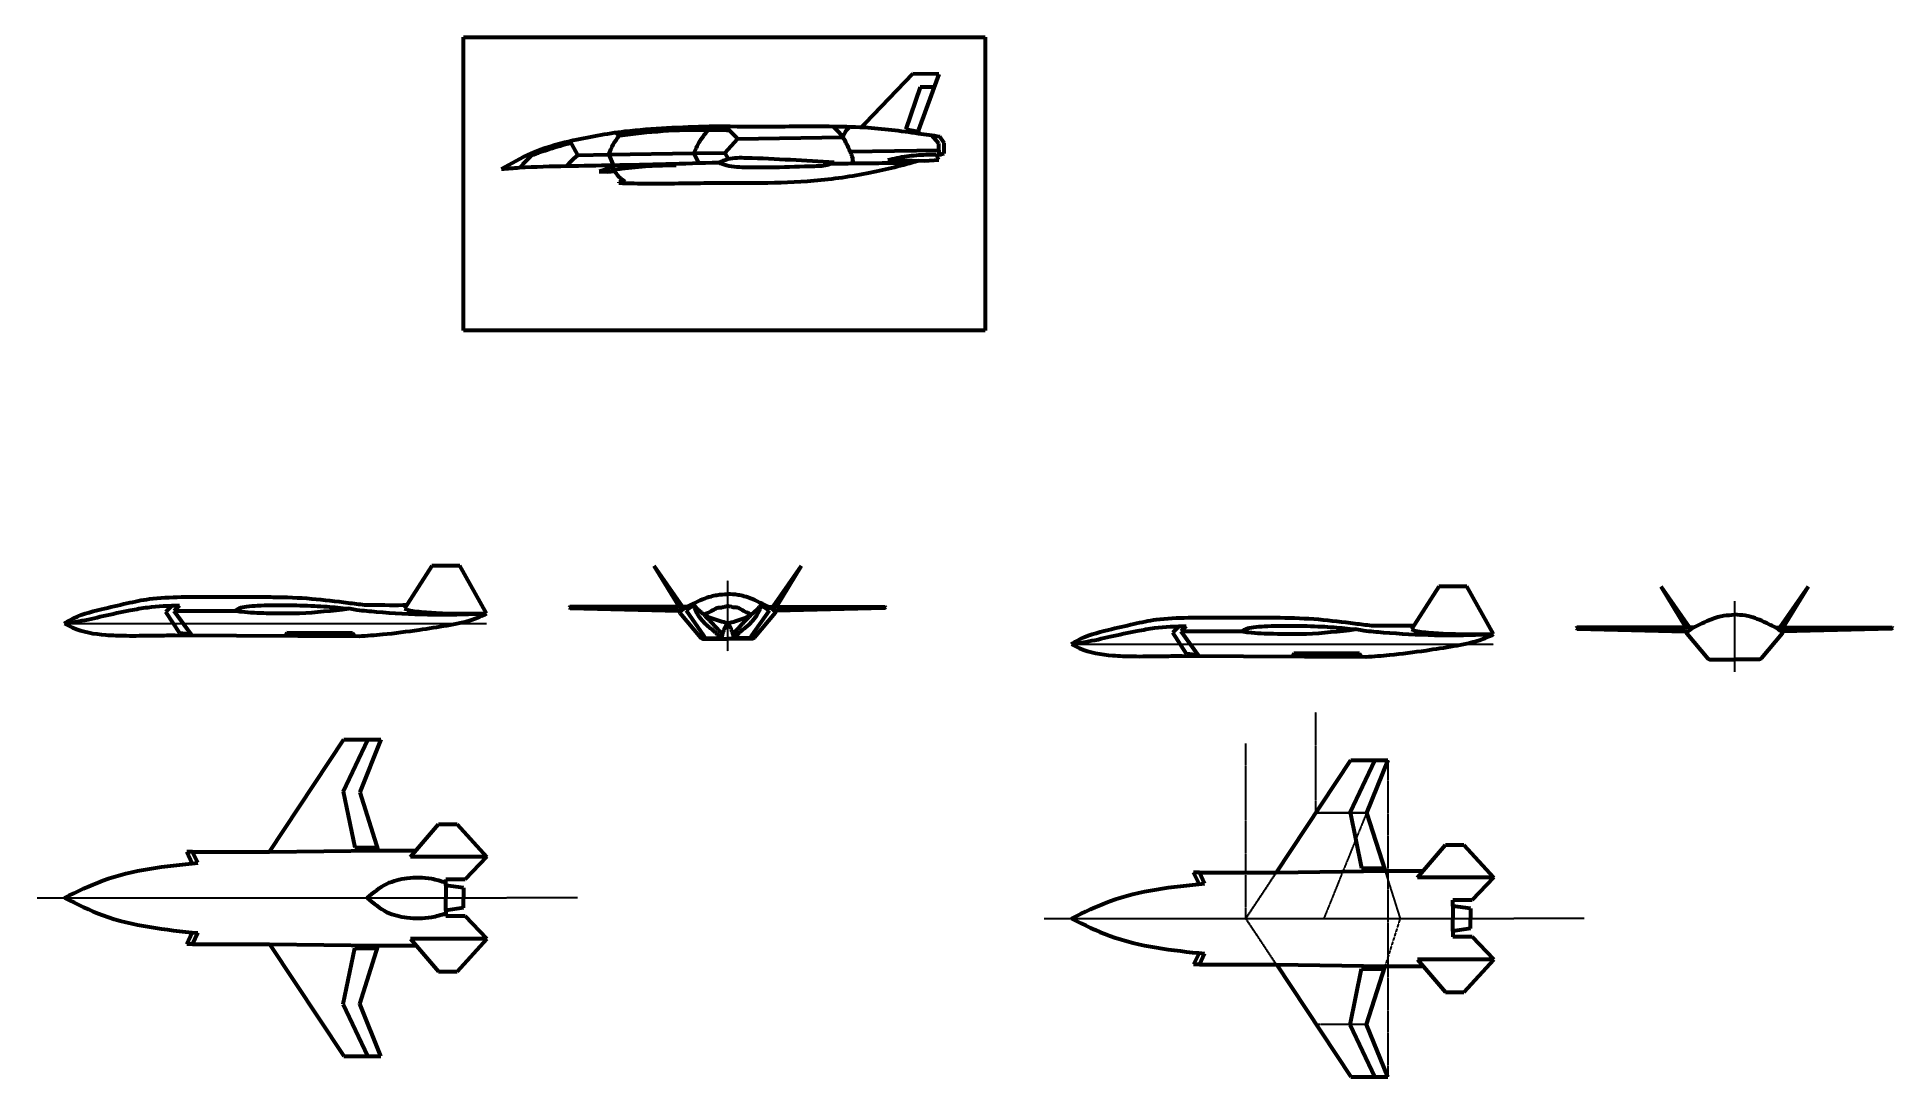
# Model space of a CAD drawing. Header units: millimetres. Extents: x 38559 to 1932156, y -475559 to 1027176.
# Drawn here: x 66943 to 118390, y -1035 to 27795 of the extents above; entities that cross this region are included whole.
import ezdxf

# ---------------------------------------------------------------- set-up
doc = ezdxf.new("R2010")
doc.units = ezdxf.units.MM
doc.linetypes.add('CENTER', pattern=[2, 1.25, -0.25, 0.25, -0.25])
doc.linetypes.add('DASHED', pattern=[0.75, 0.5, -0.25])
for name, color, linetype, lineweight in [('_axes (Оси)', 6, 'CENTER', 30), ('_basic (Основной)', 4, 'Continuous', 60), ('_invisible (Невидимый)', 1, 'DASHED', 30)]:
    doc.layers.add(name, color=color, linetype=linetype, lineweight=lineweight)
picture_1 = doc.add_image_def('image1.jpg', size_in_pixel=(1024, 576))

msp = doc.modelspace()

# ---------------------------------------------------------------- linework, layer by layer
at = {"layer": '_axes (Оси)', "transparency": 33554687}
for p, q in [((86084.048, 12725.638), (86084.048, 10770.429)), ((113998.082, 12153.377), (113998.082, 10198.167)), ((67704.313, 11537.036), (79404.331, 11537.036)), ((95618.347, 10964.775), (107318.365, 10964.775)), ((66943.143, 3928.555), (79966.093, 3928.555)), ((81921.302, 3928.555), (79966.093, 3928.555)), ((94857.177, 3356.294), (107880.127, 3356.294)), ((109835.336, 3356.294), (107880.127, 3356.294))]:
    msp.add_line(p, q, dxfattribs=at)
at = {"layer": '_basic (Основной)', "transparency": 33554687}
for p, q in [((91219.917, 26777.092), (89896.498, 25399.404)), ((91937.343, 26771.285), (91219.917, 26777.092)), ((91937.343, 26771.285), (91376.783, 25228.347)), ((91427.188, 26407.849), (91026.433, 25245.862)), ((91805.304, 26407.849), (91427.188, 26407.849)), ((89896.498, 25399.404), (89799.937, 25298.883)), ((91026.433, 25245.862), (91376.783, 25177.659)), ((91376.783, 25228.347), (91376.783, 25126.97)), ((81931.715, 24524.841), (81718.069, 24913.682)), ((86008.826, 24588.747), (86357.003, 24976.93)), ((86357.003, 24976.93), (89281.64, 25020.609)), ((91939.184, 24842.636), (91737.74, 25075.636)), ((91939.184, 24664.108), (91939.184, 24842.636)), ((92090.819, 24859.77), (91968.761, 25042.44)), ((92084.942, 24570.297), (92090.819, 24859.77)), ((80652.82, 24519.629), (80630.685, 24570.261)), ((81931.715, 24524.841), (82792.179, 24538.328)), ((82909.617, 24185.919), (82520.841, 24067.597)), ((82792.179, 24538.328), (85151.578, 24575.31)), ((82792.179, 24538.328), (82910.613, 24245.684)), ((83980.415, 24226.788), (83980.081, 24269.348)), ((85151.578, 24575.31), (86008.826, 24588.747)), ((85281.833, 24304.975), (85151.578, 24575.31)), ((86008.826, 24588.747), (86101.509, 24418.094)), ((89486.19, 24620.559), (91939.184, 24664.108)), ((90525.32, 24388.674), (91544.047, 24366.78)), ((91544.047, 24366.78), (91941.863, 24392.386)), ((91941.863, 24392.386), (91869.081, 24539.931)), ((91939.184, 24664.108), (91939.184, 24528.317)), ((82520.841, 24067.597), (82769.25, 24058.554)), ((82769.25, 24058.554), (82962.836, 24079.99)), ((83243.466, 23785.263), (83066.257, 23769.747)), ((83066.257, 23769.747), (83067.882, 23751.185)), ((77889.713, 13136.327), (77128.669, 11954.24)), ((78665.614, 13137.65), (77889.713, 13136.327)), ((79404.331, 11810.036), (78665.137, 13137.65)), ((84042.159, 13136.989), (84729.814, 12003.895)), ((84042.159, 13136.989), (84826.954, 12004.188)), ((88125.936, 13136.989), (87341.141, 12004.188)), ((88125.936, 13136.989), (87438.281, 12003.895)), ((105803.747, 12564.066), (105042.703, 11381.979)), ((106579.648, 12565.389), (105803.747, 12564.066)), ((107318.365, 11237.775), (106579.171, 12565.388)), ((111956.193, 12564.728), (112643.848, 11431.634)), ((111956.193, 12564.728), (112740.988, 11431.927)), ((116039.97, 12564.728), (115255.176, 11431.927)), ((116039.97, 12564.728), (115352.315, 11431.634)), ((70512.176, 11862.346), (70690.52, 12031.92)), ((70897.329, 11267.613), (70512.176, 11862.346)), ((70888.278, 12037.946), (70736.337, 11891.834)), ((70736.337, 11891.834), (71217.845, 11232.73)), ((70736.337, 11891.834), (72420.812, 11891.834)), ((70935.533, 12271.285), (72926.452, 12271.285)), ((75810.515, 11902.754), (75571.016, 11947.474)), ((81715.491, 11994.801), (81691.657, 11979.17)), ((81691.657, 11979.17), (81721.356, 11958.966)), ((84725.111, 11936.862), (81691.657, 11979.17)), ((84963.768, 12004.601), (81715.491, 11994.801)), ((81721.356, 11958.966), (84730.39, 11886.702)), ((84749.919, 11907.248), (84725.111, 11936.862)), ((84730.39, 11886.702), (84749.919, 11907.248)), ((84730.39, 11886.702), (84755.299, 11860.231)), ((85124.753, 12021.632), (84934.913, 11895.017)), ((84934.913, 11895.017), (85415.637, 11199.989)), ((87233.182, 11895.017), (86752.459, 11199.989)), ((87043.342, 12021.632), (87233.182, 11895.017)), ((87204.327, 12004.601), (90452.604, 11994.801)), ((87437.705, 11886.702), (87412.796, 11860.231)), ((87418.176, 11907.248), (87442.984, 11936.862)), ((87437.705, 11886.702), (87418.176, 11907.248)), ((90446.74, 11958.966), (87437.705, 11886.702)), ((87442.984, 11936.862), (90476.438, 11979.17)), ((90476.438, 11979.17), (90446.74, 11958.966)), ((90452.604, 11994.801), (90476.438, 11979.17)), ((84764.927, 11828.5), (85343.876, 11140.859)), ((87403.168, 11828.5), (86824.219, 11140.859)), ((98426.21, 11290.085), (98604.554, 11459.659)), ((98802.312, 11465.685), (98650.371, 11319.573)), ((98650.371, 11319.573), (99131.879, 10660.469)), ((98650.371, 11319.573), (100334.846, 11319.573)), ((98849.567, 11699.024), (100840.486, 11699.024)), ((103724.549, 11330.493), (103485.05, 11375.213)), ((109629.525, 11422.54), (109605.691, 11406.909)), ((109605.691, 11406.909), (109635.39, 11386.705)), ((112639.145, 11364.601), (109605.691, 11406.909)), ((112877.802, 11432.34), (109629.525, 11422.54)), ((109635.39, 11386.705), (112644.424, 11314.441)), ((112663.953, 11334.987), (112639.145, 11364.601)), ((112644.424, 11314.441), (112663.953, 11334.987)), ((115118.361, 11432.34), (118366.638, 11422.54)), ((115332.21, 11334.987), (115357.018, 11364.601)), ((115351.739, 11314.441), (115332.21, 11334.987)), ((118360.774, 11386.705), (115351.739, 11314.441)), ((115357.018, 11364.601), (118390.472, 11406.909)), ((118390.472, 11406.909), (118360.774, 11386.705)), ((118366.638, 11422.54), (118390.472, 11406.909)), ((70773.327, 11210.741), (75867.066, 11186.106)), ((71217.845, 11232.73), (70897.329, 11267.613)), ((73866.576, 11277.194), (73819.188, 11196.01)), ((75689.014, 11272.248), (73866.576, 11277.194)), ((75749.781, 11186.673), (75689.014, 11272.248)), ((85415.637, 11199.989), (85462.493, 11132.244)), ((85424.23, 11108.328), (86084.048, 11108.328)), ((85462.493, 11132.244), (85889.216, 11132.244)), ((86743.865, 11108.328), (86084.048, 11108.328)), ((86705.602, 11132.244), (86278.879, 11132.244)), ((86752.459, 11199.989), (86705.602, 11132.244)), ((98811.363, 10695.351), (98426.21, 11290.085)), ((112644.424, 11314.441), (112669.333, 11287.97)), ((112678.961, 11256.239), (113257.91, 10568.598)), ((115317.202, 11256.239), (114738.253, 10568.598)), ((115351.739, 11314.441), (115326.83, 11287.97)), ((98687.361, 10638.48), (103781.1, 10613.844)), ((99131.879, 10660.469), (98811.363, 10695.351)), ((101780.61, 10704.933), (101733.222, 10623.749)), ((103603.048, 10699.987), (101780.61, 10704.933)), ((103663.815, 10614.412), (103603.048, 10699.987)), ((113338.264, 10536.067), (113998.082, 10536.067)), ((114657.899, 10536.067), (113998.082, 10536.067)), ((73385.208, 5207.87), (75449.808, 8319.899)), ((75429.188, 6874.599), (76114.202, 8319.899)), ((75449.808, 8319.899), (76476.186, 8319.899)), ((76476.186, 8319.899), (75886.897, 6863.356)), ((101299.242, 4635.609), (103363.842, 7747.638)), ((103343.222, 6302.337), (104028.236, 7747.638)), ((103363.842, 7747.638), (104390.22, 7747.638)), ((104390.22, 7747.638), (103800.931, 6291.095)), ((75429.188, 6874.599), (75748.861, 5320.96)), ((75886.897, 6863.356), (76398.135, 5246.71)), ((103343.222, 6302.337), (103662.895, 4748.699)), ((103800.931, 6291.095), (104312.169, 4674.449)), ((77298.069, 5064.57), (78073.074, 5970.444)), ((78073.074, 5970.444), (78585.148, 5970.444)), ((78585.148, 5970.444), (79415.217, 5064.57)), ((71254.202, 5207.87), (71091.619, 5207.87)), ((71241.061, 4886.061), (71091.619, 5207.87)), ((71396.175, 4902.257), (71254.202, 5207.87)), ((71254.202, 5207.87), (73385.208, 5207.87)), ((73385.208, 5207.87), (76398.135, 5246.71)), ((75748.861, 5320.96), (76374.655, 5320.96)), ((76398.135, 5246.71), (77453.896, 5246.71)), ((105212.103, 4492.309), (105987.108, 5398.182)), ((105987.108, 5398.182), (106499.182, 5398.182)), ((106499.182, 5398.182), (107329.251, 4492.309)), ((79415.217, 5064.57), (77298.069, 5064.57)), ((79415.217, 5064.57), (78811.244, 4437.16)), ((99168.236, 4635.609), (99005.653, 4635.609)), ((99155.095, 4313.8), (99005.653, 4635.609)), ((99310.209, 4329.996), (99168.236, 4635.609)), ((99168.236, 4635.609), (101299.242, 4635.609)), ((101299.242, 4635.609), (104312.169, 4674.449)), ((103662.895, 4748.699), (104288.689, 4748.699)), ((104312.169, 4674.449), (105367.93, 4674.449)), ((78275.59, 4275.262), (78275.59, 4437.16)), ((78811.244, 4437.16), (78275.59, 4437.16)), ((78766.68, 4203.653), (78275.59, 4275.262)), ((78275.59, 4275.262), (78275.59, 3928.555)), ((78766.68, 4203.653), (78766.68, 3928.555)), ((107329.251, 4492.309), (105212.103, 4492.309)), ((107329.251, 4492.309), (106725.278, 3864.899)), ((78275.59, 3581.848), (78275.59, 3928.555)), ((78766.68, 3653.457), (78275.59, 3581.848)), ((78766.68, 3653.457), (78766.68, 3928.555)), ((106189.624, 3703.001), (106189.624, 3864.899)), ((106725.278, 3864.899), (106189.624, 3864.899)), ((106680.714, 3631.392), (106189.624, 3703.001)), ((106189.624, 3703.001), (106189.624, 3356.294)), ((106680.714, 3631.392), (106680.714, 3356.294)), ((78275.59, 3581.848), (78275.59, 3419.95)), ((78811.244, 3419.95), (78275.59, 3419.95)), ((79415.217, 2792.54), (78811.244, 3419.95)), ((106189.624, 3009.587), (106189.624, 3356.294)), ((106680.714, 3081.196), (106680.714, 3356.294)), ((71241.061, 2971.049), (71091.619, 2649.241)), ((71254.202, 2649.241), (71091.619, 2649.241)), ((71396.175, 2954.853), (71254.202, 2649.241)), ((71254.202, 2649.241), (73385.208, 2649.241)), ((73385.208, 2649.241), (75449.808, -462.789)), ((73385.208, 2649.241), (76398.135, 2610.401)), ((75886.897, 993.754), (76398.135, 2610.401)), ((76398.135, 2610.401), (77453.896, 2610.401)), ((77298.069, 2792.54), (78073.074, 1886.667)), ((79415.217, 2792.54), (77298.069, 2792.54)), ((78585.148, 1886.667), (79415.217, 2792.54)), ((106680.714, 3081.196), (106189.624, 3009.587)), ((106189.624, 3009.587), (106189.624, 2847.689)), ((106725.278, 2847.689), (106189.624, 2847.689)), ((107329.251, 2220.279), (106725.278, 2847.689)), ((75429.188, 982.512), (75748.861, 2536.151)), ((75748.861, 2536.151), (76374.655, 2536.151)), ((99155.095, 2398.788), (99005.653, 2076.979)), ((99168.236, 2076.979), (99005.653, 2076.979)), ((99310.209, 2382.592), (99168.236, 2076.979)), ((99168.236, 2076.979), (101299.242, 2076.979)), ((101299.242, 2076.979), (103363.842, -1035.05)), ((101299.242, 2076.979), (104312.169, 2038.139)), ((105212.103, 2220.279), (105987.108, 1314.406)), ((107329.251, 2220.279), (105212.103, 2220.279)), ((106499.182, 1314.406), (107329.251, 2220.279)), ((78073.074, 1886.667), (78585.148, 1886.667)), ((103343.222, 410.251), (103662.895, 1963.89)), ((103662.895, 1963.89), (104288.689, 1963.89)), ((103800.931, 421.493), (104312.169, 2038.139)), ((104312.169, 2038.139), (105367.93, 2038.139)), ((105987.108, 1314.406), (106499.182, 1314.406)), ((75429.188, 982.512), (76114.202, -462.789)), ((76476.186, -462.789), (75886.897, 993.754)), ((103343.222, 410.251), (104028.236, -1035.05)), ((104390.22, -1035.05), (103800.931, 421.493)), ((75449.808, -462.789), (76476.186, -462.789)), ((103363.842, -1035.05), (104390.22, -1035.05))]:
    msp.add_line(p, q, dxfattribs=at)
for points in [[(79819.756, 24141.37), (80630.986, 24570.392), (81713.906, 24912.696), (83239.397, 25182.846), (85574.762, 25324.965)], [(85574.762, 25324.965), (87126.925, 25319.158), (88900.374, 25322.109), (89875.025, 25294.504), (91380.173, 25126.493), (91968.761, 25042.44)], [(79819.756, 24141.37), (80311.615, 24177.599), (81630.242, 24223.791), (82909.942, 24245.671), (85842.836, 24321.374)], [(83243.466, 23785.263), (83072.812, 23920.338), (82909.617, 24185.919)], [(85842.836, 24321.374), (86093.506, 24415.994), (86608.634, 24450.548), (89040.74, 24325.658)], [(85842.836, 24321.374), (86051.69, 24247.792), (86636.436, 24190.393), (87390.705, 24188.203), (88495.324, 24221.044), (88892.463, 24264.165), (89040.74, 24325.658)], [(90525.32, 24388.674), (91051.523, 24493.002), (91586.993, 24536.885), (91869.081, 24539.931)], [(84764.694, 11872.497), (84965.447, 12005.523), (85118.777, 12079.894), (85393.454, 12210.339), (85626.543, 12288.679), (85790.372, 12325.945), (86084.048, 12353.437)], [(87403.401, 11872.497), (87202.649, 12005.523), (87049.318, 12079.894), (86774.641, 12210.339), (86541.552, 12288.679), (86377.723, 12325.945), (86084.048, 12353.437)], [(67704.313, 11537.036), (67851.395, 11628.458), (68726.863, 11932.004), (69434.649, 12097.758), (70054.6, 12216.907), (70935.533, 12271.285)], [(67704.313, 11537.036), (68099.237, 11599.834), (68779.482, 11745.672), (69525.543, 11903.326), (70008.225, 11984.098), (70888.278, 12037.946)], [(72420.812, 11891.834), (72543.482, 11959.436), (72747.751, 12008.92)], [(72420.812, 11891.834), (72613.141, 11865.976), (73304.855, 11826.745), (74219.646, 11826.2), (75571.016, 11947.474)], [(72747.751, 12008.92), (73054.235, 12032.339), (73828.1, 12045.93), (74632.566, 12025), (74974.251, 12004.221), (75571.016, 11947.474)], [(72926.452, 12271.285), (73488.815, 12270.394), (74555.199, 12224.301), (75567.762, 12110.53), (76020.874, 12055.574)], [(79404.331, 11810.036), (79062.55, 11794.305), (77767.246, 11780.157), (76353.174, 11853.237), (75810.515, 11902.754)], [(76020.874, 12055.574), (76207.725, 12052.49), (77209.058, 12049.539)], [(77128.669, 11954.24), (77249.271, 11908.166), (77452.109, 11871.781), (78006.015, 11830.199), (79404.331, 11810.036)], [(84764.694, 11872.497), (84756.448, 11862.782), (84754.135, 11847.76), (84764.927, 11828.5)], [(85889.216, 11132.244), (85798.072, 11233.639), (85708.239, 11326.039), (85584.308, 11422.371), (85418.993, 11579.335), (85274.736, 11761.514), (85200.49, 11898.914), (85157.213, 11988.693), (85127.05, 12019.493), (85110.001, 12039.808), (85106.722, 12058.156), (85118.777, 12079.894)], [(86084.048, 11537.036), (85869.944, 11601.362), (85446.762, 11773.574), (85118.777, 12079.894)], [(85449.928, 11771.552), (85450.891, 11792.606), (85463.896, 11804.345), (85509.203, 11820.696), (85559.546, 11837.886), (85633.38, 11880.232), (85787.496, 11966.724), (85805.955, 11975.109), (85864.267, 11981.398), (85924.258, 11983.494), (86013.616, 12008.231), (86044.459, 12013.852), (86066.694, 12019.302), (86084.048, 12019.302)], [(86084.048, 11537.036), (86298.151, 11601.362), (86721.333, 11773.574), (87049.318, 12079.894)], [(86718.167, 11771.552), (86717.205, 11792.606), (86704.2, 11804.345), (86658.892, 11820.696), (86608.55, 11837.886), (86534.715, 11880.232), (86380.599, 11966.724), (86362.141, 11975.109), (86303.828, 11981.398), (86243.837, 11983.494), (86154.48, 12008.231), (86123.636, 12013.852), (86101.402, 12019.302), (86084.048, 12019.302)], [(86278.879, 11132.244), (86370.024, 11233.639), (86459.857, 11326.039), (86583.787, 11422.371), (86749.102, 11579.335), (86893.359, 11761.514), (86967.605, 11898.914), (87010.882, 11988.693), (87041.045, 12019.493), (87058.094, 12039.808), (87061.373, 12058.156), (87049.318, 12079.894)], [(87403.401, 11872.497), (87411.648, 11862.782), (87413.96, 11847.76), (87403.168, 11828.5)], [(67704.313, 11537.036), (67926.611, 11423.514), (68845.539, 11222.283), (69407.516, 11198.878), (70160.524, 11203.911), (70773.327, 11210.741)], [(75867.066, 11186.106), (76524.432, 11236.277), (77533.552, 11364.084), (78305.098, 11485.14), (79013.753, 11648.757), (79404.331, 11810.036)], [(85464.159, 11739.43), (85455.227, 11753.258), (85449.928, 11771.552)], [(85937.351, 11240.584), (85803.579, 11388.243), (85561.992, 11642.654), (85464.159, 11739.43)], [(86084.048, 11537.036), (86050.006, 11496.197), (85972.95, 11342.814), (85937.351, 11240.584), (85920.083, 11108.328)], [(86084.048, 11537.036), (86118.089, 11496.197), (86195.145, 11342.814), (86230.744, 11240.584), (86248.012, 11108.328)], [(86230.744, 11240.584), (86364.516, 11388.243), (86606.103, 11642.654), (86703.936, 11739.43)], [(86703.936, 11739.43), (86712.868, 11753.258), (86718.167, 11771.552)], [(95618.347, 10964.775), (95765.429, 11056.197), (96640.897, 11359.743), (97348.683, 11525.497), (97968.634, 11644.646), (98849.567, 11699.024)], [(95618.347, 10964.775), (96013.271, 11027.573), (96693.516, 11173.411), (97439.577, 11331.065), (97922.259, 11411.837), (98802.312, 11465.685)], [(100334.846, 11319.573), (100457.516, 11387.175), (100661.785, 11436.659)], [(100334.846, 11319.573), (100527.175, 11293.715), (101218.889, 11254.484), (102133.68, 11253.939), (103485.05, 11375.213)], [(100661.785, 11436.659), (100968.269, 11460.077), (101742.134, 11473.669), (102546.6, 11452.739), (102888.285, 11431.96), (103485.05, 11375.213)], [(100840.486, 11699.024), (101402.849, 11698.133), (102469.233, 11652.04), (103481.796, 11538.269), (103934.908, 11483.313)], [(107318.365, 11237.775), (106976.584, 11222.044), (105681.28, 11207.896), (104267.208, 11280.975), (103724.549, 11330.493)], [(103934.908, 11483.313), (104121.759, 11480.229), (105123.092, 11477.278)], [(105042.703, 11381.979), (105163.305, 11335.905), (105366.143, 11299.52), (105920.049, 11257.938), (107318.365, 11237.775)], [(112678.728, 11300.236), (112879.481, 11433.262), (113032.811, 11507.632), (113307.488, 11638.078), (113540.577, 11716.418), (113704.406, 11753.684), (113998.082, 11781.176)], [(115317.435, 11300.236), (115116.683, 11433.262), (114963.352, 11507.632), (114688.675, 11638.078), (114455.586, 11716.418), (114291.758, 11753.684), (113998.082, 11781.176)], [(85343.876, 11140.859), (85361.038, 11126.151), (85393.216, 11112.203), (85424.23, 11108.328)], [(86824.219, 11140.859), (86807.058, 11126.151), (86774.88, 11112.203), (86743.865, 11108.328)], [(95618.347, 10964.775), (95840.645, 10851.253), (96759.573, 10650.022), (97321.55, 10626.617), (98074.558, 10631.65), (98687.361, 10638.48)], [(103781.1, 10613.844), (104438.466, 10664.016), (105447.586, 10791.823), (106219.132, 10912.879), (106927.787, 11076.496), (107318.365, 11237.775)], [(112678.728, 11300.236), (112670.482, 11290.521), (112668.169, 11275.498), (112678.961, 11256.239)], [(115317.435, 11300.236), (115325.682, 11290.521), (115327.994, 11275.498), (115317.202, 11256.239)], [(113257.91, 10568.598), (113275.072, 10553.89), (113307.25, 10539.942), (113338.264, 10536.067)], [(114738.253, 10568.598), (114721.092, 10553.89), (114688.914, 10539.942), (114657.899, 10536.067)], [(67704.313, 3928.555), (68768.154, 4409.633), (71396.175, 4902.257)], [(76096.724, 3928.555), (76641.93, 4321.556), (77197.132, 4474.571), (77872.269, 4462.579), (78275.59, 4356.211)], [(95618.347, 3356.294), (96682.188, 3837.372), (99310.209, 4329.996)], [(67704.313, 3928.555), (68768.154, 3447.477), (71396.175, 2954.853)], [(76096.724, 3928.555), (76641.93, 3535.555), (77197.132, 3382.539), (77872.269, 3394.531), (78275.59, 3500.899)], [(95618.347, 3356.294), (96682.188, 2875.216), (99310.209, 2382.592)]]:
    msp.add_spline(points, degree=3, dxfattribs=at)
for points, knots in [([(86137.63, 25207.982), (85935.539, 25211.335), (85319.919, 25221.548), (84298.364, 25205.615), (83485.611, 25109.725), (83083.996, 25060.09)], [0, 0, 0, 0, 606.432370556, 1847.341013731, 3060.532968425, 3060.532968425, 3060.532968425, 3060.532968425]), ([(85151.578, 24575.31), (85197.457, 24678.282), (85300.385, 24909.296), (85457.604, 25107.266), (85546.694, 25215.807)], [0, 0, 0, 0, 336.815072317, 755.635816948, 755.635816948, 755.635816948, 755.635816948]), ([(86357.003, 24976.93), (86287.564, 25058.34), (86175.112, 25190.176), (86033.667, 25287.457), (85977.727, 25322.477)], [0, 0, 0, 0, 318.606121294, 515.958694985, 515.958694985, 515.958694985, 515.958694985]), ([(89572.646, 24296.017), (89567.039, 24359.845), (89553.081, 24472.86), (89443.727, 24712.926), (89310.96, 25028.334), (89105.708, 25229.324), (89000.861, 25321.305)], [50.971770044, 50.971770044, 50.971770044, 50.971770044, 241.393678725, 391.388349018, 838.417587007, 1251.738473157, 1251.738473157, 1251.738473157, 1251.738473157]), ([(89281.64, 25020.609), (89307.65, 25080.077), (89355.415, 25189.287), (89437.128, 25274.787), (89476.082, 25312.517)], [0, 0, 0, 0, 192.691142756, 353.866550288, 353.866550288, 353.866550288, 353.866550288]), ([(80652.82, 24519.629), (80817.92, 24580.213), (81176.8, 24711.906), (81545.829, 24811.427), (81745.579, 24863.613)], [0, 0, 0, 0, 527.312302881, 1146.229183356, 1146.229183356, 1146.229183356, 1146.229183356]), ([(82792.179, 24538.328), (82829.491, 24632.726), (82902.842, 24818.304), (83050.269, 25025.175), (83150.599, 25137.568), (83186.463, 25176.463)], [0, 0, 0, 0, 303.53139712, 596.71935794, 755.458970012, 755.458970012, 755.458970012, 755.458970012]), ([(83083.996, 25060.09), (83068.818, 25072.442), (83032.158, 25102.276), (82995.056, 25131.554), (82973.236, 25148.61)], [0, 0, 0, 0, 58.706714644, 141.79175252, 141.79175252, 141.79175252, 141.79175252]), ([(80331.057, 24178.823), (80367.493, 24218.533), (80473.331, 24333.464), (80581.779, 24445.946), (80652.82, 24519.629)], [47.562741321, 47.562741321, 47.562741321, 47.562741321, 209.237400486, 516.278314829, 516.278314829, 516.278314829, 516.278314829]), ([(81639.867, 24223.968), (81666.963, 24260.779), (81752.973, 24371.246), (81859.73, 24462.984), (81931.715, 24524.841)], [98.038004485, 98.038004485, 98.038004485, 98.038004485, 234.940875502, 518.349721731, 518.349721731, 518.349721731, 518.349721731]), ([(82936.917, 24130.221), (83007.523, 24136.582), (83328.818, 24165.725), (83901.568, 24236.417), (84407.454, 24241.074), (84661.408, 24243.411)], [19.965316326, 19.965316326, 19.965316326, 19.965316326, 232.654642251, 987.852651806, 1749.114527542, 1749.114527542, 1749.114527542, 1749.114527542]), ([(83066.257, 23751.185), (83344.06, 23745.027), (84168.748, 23726.745), (85974.592, 23771.379), (88031.418, 23722.972), (89984.775, 24000.424), (90937.909, 24246.764), (91382.354, 24370.255)], [0, 0, 0, 0, 833.499817721, 2474.328090222, 5419.825167314, 6990.242896936, 8373.259182018, 8373.259182018, 8373.259182018, 8373.259182018]), ([(88970.434, 24293.868), (89168.37, 24294.004), (89910.064, 24296.218), (90651.681, 24309.283), (91195.386, 24318.86)], [3109.274466577, 3109.274466577, 3109.274466577, 3109.274466577, 3703.085657485, 5334.402052285, 5334.402052285, 5334.402052285, 5334.402052285])]:
    msp.add_open_spline(points, degree=3, knots=knots, dxfattribs=at)
for points in [[(85861.145, 24296.149), (85876.804, 24296.163), (85892.463, 24296.177), (85908.121, 24296.191)], [(91882.807, 24512.107), (91950.193, 24531.468), (92017.568, 24550.882), (92084.942, 24570.297)]]:
    msp.add_open_spline(points, degree=3, dxfattribs=at)
at = {"layer": '_invisible (Невидимый)', "transparency": 33554687}
for p, q in [((102397.534, 6291.095), (102397.534, 9075.96)), ((100450.512, 3356.294), (100450.512, 8207.873)), ((103363.842, 7747.638), (104390.22, 7747.638)), ((104390.22, 7747.638), (104390.22, -1035.05)), ((103800.931, 6291.095), (102397.534, 6291.095)), ((102397.534, 6291.095), (103800.931, 6291.095)), ((103800.931, 6291.095), (102613.567, 3356.294)), ((101299.242, 4635.609), (100450.512, 3356.294)), ((104312.169, 4674.449), (104729.014, 3356.294)), ((100450.512, 3356.294), (101299.242, 2076.979)), ((104729.014, 3356.294), (104312.169, 2038.139)), ((103800.931, 421.493), (102397.534, 421.493))]:
    msp.add_line(p, q, dxfattribs=at)
for points in [[(100450.512, 3356.294), (103363.842, 7747.638), (104390.22, 7747.638), (103800.931, 6291.095), (104729.014, 3356.294), (103800.931, 421.493), (104390.22, -1035.05), (103363.842, -1035.05), (100450.512, 3356.294)], [(102397.534, 6291.095), (103363.842, 7747.638), (104390.22, 7747.638), (103800.931, 6291.095), (102397.534, 6291.095)]]:
    msp.add_lwpolyline(points, dxfattribs=at)

# ---------------------------------------------------------------- pictures from other files: only their frames are drawn
at = {"layer": '_basic (Основной)', "transparency": 33554687}
image = msp.add_image(picture_1, insert=(78762.538, 19661.479), size_in_units=(14459.8, 8133.638), dxfattribs=at)
image.dxf.flags = 7

doc.saveas('drawing.dxf')
